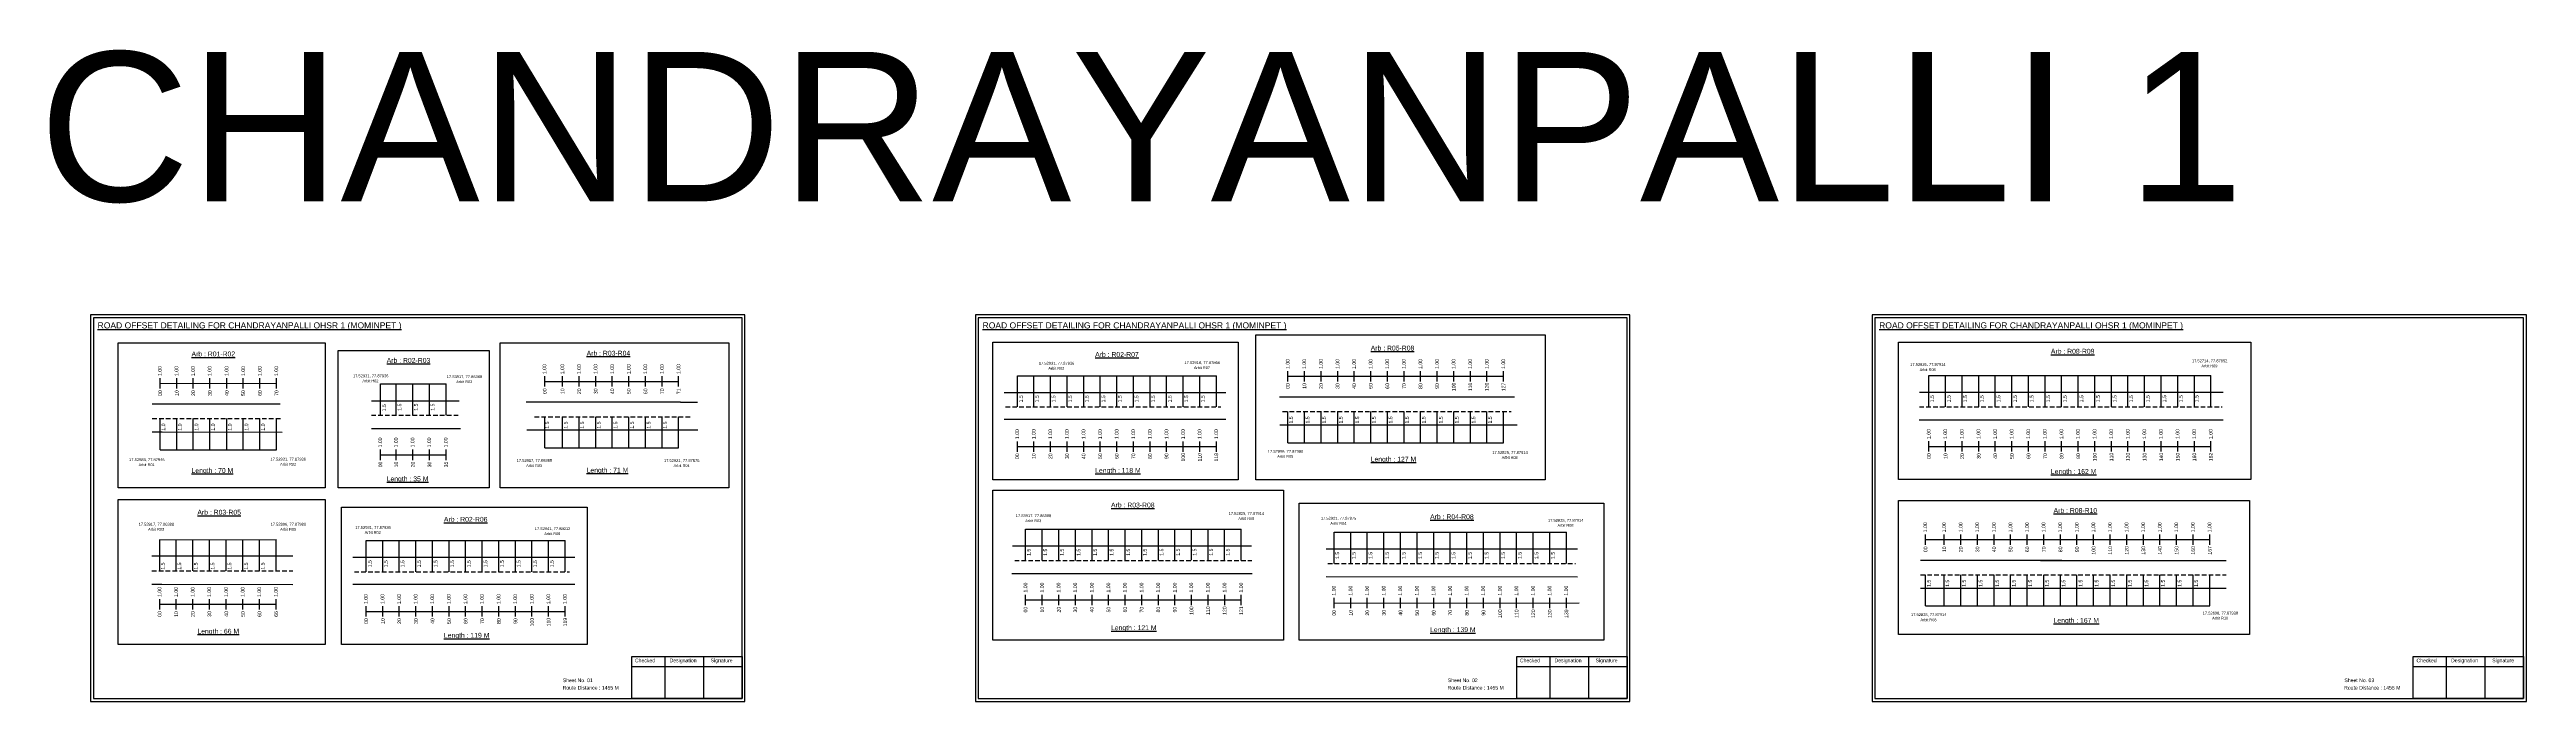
# Model space of a CAD drawing. Header units: inches. Extents: x 396 to 3839, y 6 to 2803.
# Drawn here: x 396 to 2427, y 596 to 1130 of the extents above; entities that cross this region are included whole.
import ezdxf

# ---------------------------------------------------------------- set-up
doc = ezdxf.new("R2010")
doc.units = ezdxf.units.IN
doc.header["$MEASUREMENT"] = 0
doc.linetypes.add('DASHED2', pattern=[0.375, 0.25, -0.125])
for name, color, linetype in [('PDF_Geometry', 7, 'Continuous'), ('PDF_Text', 5, 'Continuous'), ('pipe', 5, 'Continuous')]:
    doc.layers.add(name, color=color, linetype=linetype)
doc.styles.add('PDF Arial', font='arial.ttf')
doc.styles.get("Standard").update_dxf_attribs({"font": 'arial.ttf'})

msp = doc.modelspace()

# ---------------------------------------------------------------- linework, layer by layer
at = {"color": 217, "true_color": 0x93278f}
for p, q in [((486.8, 852.7), (486.8, 861.3)), ((486.8, 857), (582.2, 857.1)), ((500.4, 852.7), (500.4, 861.3)), ((514, 852.7), (514, 861.3)), ((527.6, 852.7), (527.6, 861.3)), ((541.4, 852.7), (541.4, 861.3)), ((555, 852.7), (555, 861.3)), ((568.6, 852.7), (568.6, 861.3)), ((582.2, 852.7), (582.2, 861.3)), ((802.1, 854.3), (802.1, 862.8)), ((802.1, 858.6), (911.9, 858.6)), ((816.7, 854.3), (816.7, 862.8)), ((830.3, 854.3), (830.3, 862.8)), ((843.9, 854.3), (843.9, 862.8)), ((857.5, 854.3), (857.5, 862.8)), ((871.1, 854.3), (871.1, 862.8)), ((884.7, 854.3), (884.7, 862.8)), ((898.3, 854.3), (898.3, 862.8)), ((911.9, 854.3), (911.9, 862.8)), ((1411.4, 858.5), (1411.4, 867.1)), ((1411.4, 862.8), (1588.2, 862.9)), ((1425, 858.5), (1425, 867.1)), ((1438.6, 858.5), (1438.6, 867.1)), ((1452.2, 858.5), (1452.2, 867.1)), ((1465.8, 858.5), (1465.8, 867.1)), ((1479.4, 858.5), (1479.4, 867.1)), ((1493, 858.5), (1493, 867.1)), ((1506.6, 858.5), (1506.6, 867.1)), ((1520.2, 858.5), (1520.2, 867.1)), ((1533.8, 858.5), (1533.8, 867.1)), ((1547.4, 858.5), (1547.4, 867.1)), ((1561, 858.5), (1561, 867.1)), ((1574.6, 858.5), (1574.6, 867.1)), ((1588.2, 858.5), (1588.2, 867.1)), ((667.4, 794.2), (667.4, 802.8)), ((667.4, 798.5), (721.2, 798.5)), ((680.4, 794.2), (680.4, 802.8)), ((694, 794.2), (694, 802.8)), ((707.6, 794.2), (707.6, 802.8)), ((721.2, 794.2), (721.2, 802.8)), ((1189.6, 801), (1189.6, 809.5)), ((1189.6, 805.3), (1352.8, 805.3)), ((1203.2, 801), (1203.2, 809.5)), ((1216.8, 801), (1216.8, 809.5)), ((1230.4, 801), (1230.4, 809.5)), ((1244, 801), (1244, 809.5)), ((1257.6, 801), (1257.6, 809.5)), ((1271.2, 801), (1271.2, 809.5)), ((1284.8, 801), (1284.8, 809.5)), ((1298.4, 801), (1298.4, 809.5)), ((1312, 801), (1312, 809.5)), ((1325.6, 801), (1325.6, 809.5)), ((1339.2, 801), (1339.2, 809.5)), ((1352.8, 801), (1352.8, 809.5)), ((1936.9, 801.1), (1936.9, 809.7)), ((1936.9, 805.4), (2168.1, 805.4)), ((1950.5, 801.1), (1950.5, 809.7)), ((1964.1, 801.1), (1964.1, 809.7)), ((1977.7, 801.1), (1977.7, 809.7)), ((1991.3, 801.1), (1991.3, 809.7)), ((2004.9, 801.1), (2004.9, 809.7)), ((2018.5, 801.1), (2018.5, 809.7)), ((2032.1, 801.1), (2032.1, 809.7)), ((2045.7, 801.1), (2045.7, 809.7)), ((2059.3, 801.1), (2059.3, 809.7)), ((2072.9, 801.1), (2072.9, 809.7)), ((2086.5, 801.1), (2086.5, 809.7)), ((2100.1, 801.1), (2100.1, 809.7)), ((2113.7, 801.1), (2113.7, 809.7)), ((2127.3, 801.1), (2127.3, 809.7)), ((2140.9, 801.1), (2140.9, 809.7)), ((2154.5, 801.1), (2154.5, 809.7)), ((2168.1, 801.1), (2168.1, 809.7)), ((1934.1, 724.7), (1934.1, 733.3)), ((1949.5, 724.7), (1949.5, 733.3)), ((1963.1, 724.7), (1963.1, 733.3)), ((1976.7, 724.7), (1976.7, 733.3)), ((1990.3, 724.7), (1990.3, 733.3)), ((2003.9, 724.7), (2003.9, 733.3)), ((2017.5, 724.7), (2017.5, 733.3)), ((2031.1, 724.7), (2031.1, 733.3)), ((2044.7, 724.7), (2044.7, 733.3)), ((2058.3, 724.7), (2058.3, 733.3)), ((2071.9, 724.7), (2071.9, 733.3)), ((2085.5, 724.7), (2085.5, 733.3)), ((2099.1, 724.7), (2099.1, 733.3)), ((2112.7, 724.7), (2112.7, 733.3)), ((2126.3, 724.7), (2126.3, 733.3)), ((2139.9, 724.7), (2139.9, 733.3)), ((2153.5, 724.7), (2153.5, 733.3)), ((2167.1, 724.7), (2167.1, 733.3)), ((1934.1, 729), (2167.1, 729)), ((486.5, 671.7), (486.5, 680.3)), ((486.5, 676), (581.9, 676.1)), ((500.1, 671.7), (500.1, 680.3)), ((513.7, 671.7), (513.7, 680.3)), ((527.3, 671.7), (527.3, 680.3)), ((541.1, 671.7), (541.1, 680.3)), ((554.7, 671.7), (554.7, 680.3)), ((568.3, 671.7), (568.3, 680.3)), ((581.9, 671.7), (581.9, 680.3)), ((655.7, 665.9), (655.7, 674.5)), ((655.7, 670.2), (818.9, 670.2)), ((669.3, 665.9), (669.3, 674.5)), ((682.9, 665.9), (682.9, 674.5)), ((696.5, 665.9), (696.5, 674.5)), ((710.1, 665.9), (710.1, 674.5)), ((723.7, 665.9), (723.7, 674.5)), ((737.3, 665.9), (737.3, 674.5)), ((750.9, 665.9), (750.9, 674.5)), ((764.5, 665.9), (764.5, 674.5)), ((778.1, 665.9), (778.1, 674.5)), ((791.7, 665.9), (791.7, 674.5)), ((805.3, 665.9), (805.3, 674.5)), ((818.9, 665.9), (818.9, 674.5)), ((1196.4, 675.3), (1196.4, 683.8)), ((1196.4, 679.6), (1373.2, 679.6)), ((1210, 675.3), (1210, 683.8)), ((1223.6, 675.3), (1223.6, 683.8)), ((1237.2, 675.3), (1237.2, 683.8)), ((1250.8, 675.3), (1250.8, 683.8)), ((1264.4, 675.3), (1264.4, 683.8)), ((1278, 675.3), (1278, 683.8)), ((1291.6, 675.3), (1291.6, 683.8)), ((1305.2, 675.3), (1305.2, 683.8)), ((1318.8, 675.3), (1318.8, 683.8)), ((1332.4, 675.3), (1332.4, 683.8)), ((1346, 675.3), (1346, 683.8)), ((1359.6, 675.3), (1359.6, 683.8)), ((1373.2, 675.3), (1373.2, 683.8)), ((1449.2, 672.8), (1449.2, 681.3)), ((1449.2, 677), (1650.3, 677.1)), ((1462.9, 672.8), (1462.9, 681.3)), ((1476.5, 672.8), (1476.5, 681.3)), ((1490.1, 672.8), (1490.1, 681.3)), ((1503.7, 672.8), (1503.7, 681.3)), ((1517.3, 672.8), (1517.3, 681.3)), ((1530.9, 672.8), (1530.9, 681.3)), ((1544.5, 672.8), (1544.5, 681.3)), ((1558.1, 672.8), (1558.1, 681.3)), ((1571.7, 672.8), (1571.7, 681.3)), ((1585.3, 672.8), (1585.3, 681.3)), ((1598.9, 672.8), (1598.9, 681.3)), ((1612.5, 672.8), (1612.5, 681.3)), ((1626.1, 672.8), (1626.1, 681.3)), ((1639.7, 672.8), (1639.7, 681.3))]:
    msp.add_line(p, q, dxfattribs=at)
at = {"color": 5}
for p, q in [((667.4, 856.5), (721.2, 856.5)), ((1189.6, 863.2), (1352.8, 863.2)), ((1936.9, 863.4), (2168.1, 863.4)), ((486.8, 802.6), (582.2, 802.6)), ((802.1, 804.1), (911.9, 804.1)), ((1411.4, 808.4), (1588.2, 808.4)), ((1196.4, 737.5), (1373.2, 737.5)), ((1449.3, 735), (1639.7, 735)), ((486.5, 728.9), (581.9, 729)), ((655.7, 728.2), (818.9, 728.2)), ((1934.1, 674.6), (2167.1, 674.6))]:
    msp.add_line(p, q, dxfattribs=at)
for p, q in [((667.4, 830.9), (667.4, 856.5)), ((680.4, 830.9), (680.4, 856.5)), ((694, 830.9), (694, 856.5)), ((707.6, 830.9), (707.6, 856.5)), ((721.2, 830.9), (721.2, 856.5)), ((1189.6, 837.7), (1189.6, 863.2)), ((1203.2, 837.7), (1203.2, 863.2)), ((1216.8, 837.7), (1216.8, 863.2)), ((1230.4, 837.7), (1230.4, 863.2)), ((1244, 837.7), (1244, 863.2)), ((1257.6, 837.7), (1257.6, 863.2)), ((1271.2, 837.7), (1271.2, 863.2)), ((1284.8, 837.7), (1284.8, 863.2)), ((1298.4, 837.7), (1298.4, 863.2)), ((1312, 837.7), (1312, 863.2)), ((1325.6, 837.7), (1325.6, 863.2)), ((1339.2, 837.7), (1339.2, 863.2)), ((1352.8, 837.7), (1352.8, 863.2)), ((1936.9, 837.8), (1936.9, 863.4)), ((1950.5, 837.8), (1950.5, 863.4)), ((1964.1, 837.8), (1964.1, 863.4)), ((1977.7, 837.8), (1977.7, 863.4)), ((1991.3, 837.8), (1991.3, 863.4)), ((2004.9, 837.8), (2004.9, 863.4)), ((2018.5, 837.8), (2018.5, 863.4)), ((2032.1, 837.8), (2032.1, 863.4)), ((2045.7, 837.8), (2045.7, 863.4)), ((2059.3, 837.8), (2059.3, 863.4)), ((2072.9, 837.8), (2072.9, 863.4)), ((2086.5, 837.8), (2086.5, 863.4)), ((2100.1, 837.8), (2100.1, 863.4)), ((2113.7, 837.8), (2113.7, 863.4)), ((2127.3, 837.8), (2127.3, 863.4)), ((2140.9, 837.8), (2140.9, 863.4)), ((2154.5, 837.8), (2154.5, 863.4)), ((2168.1, 837.8), (2168.1, 863.4)), ((585.2, 840), (480.4, 840)), ((660, 842.8), (732.1, 842.8)), ((913.5, 841.6), (786.9, 841.7)), ((913.5, 841.6), (927.5, 841.6)), ((1178.7, 849.6), (1360.6, 849.6)), ((1597.2, 845.8), (1404.5, 845.8)), ((1411.4, 808.4), (1411.4, 833.9)), ((1425, 808.4), (1425, 833.9)), ((1438.6, 808.4), (1438.6, 833.9)), ((1452.2, 808.4), (1452.2, 833.9)), ((1465.8, 808.4), (1465.8, 833.9)), ((1479.4, 808.4), (1479.4, 833.9)), ((1493, 808.4), (1493, 833.9)), ((1506.6, 808.4), (1506.6, 833.9)), ((1520.2, 808.4), (1520.2, 833.9)), ((1533.8, 808.4), (1533.8, 833.9)), ((1547.4, 808.4), (1547.4, 833.9)), ((1561, 808.4), (1561, 833.9)), ((1574.6, 808.4), (1574.6, 833.9)), ((1588.2, 808.4), (1588.2, 833.9)), ((1929.1, 849.7), (2018.5, 849.7)), ((2018.5, 849.7), (2168.1, 849.7)), ((2168.1, 849.7), (2178, 849.7)), ((480.4, 817.3), (488.5, 817.3)), ((486.8, 802.6), (486.8, 828.1)), ((488.5, 817.3), (586.8, 817.1)), ((500.4, 802.6), (500.4, 828.1)), ((514, 802.6), (514, 828.1)), ((527.6, 802.6), (527.6, 828.1)), ((541.4, 802.6), (541.4, 828.1)), ((555, 802.6), (555, 828.1)), ((568.6, 802.6), (568.6, 828.1)), ((582.2, 802.6), (582.2, 828.1)), ((660, 820.1), (733.1, 820.1)), ((787.6, 818.9), (913.5, 818.9)), ((802.1, 804.1), (802.1, 829.7)), ((816.7, 804.1), (816.7, 829.7)), ((830.3, 804.1), (830.3, 829.7)), ((843.9, 804.1), (843.9, 829.7)), ((857.5, 804.1), (857.5, 829.7)), ((871.1, 804.1), (871.1, 829.7)), ((884.7, 804.1), (884.7, 829.7)), ((898.3, 804.1), (898.3, 829.7)), ((911.9, 804.1), (911.9, 829.7)), ((913.5, 818.9), (927.7, 818.9)), ((1360.6, 827.4), (1178.7, 827.4)), ((1404.9, 823.1), (1413, 823.1)), ((1413, 823.1), (1599.3, 823.1)), ((1928.9, 827), (2178, 827)), ((1196.4, 712), (1196.4, 737.5)), ((1210, 712), (1210, 737.5)), ((1223.6, 712), (1223.6, 737.5)), ((1237.2, 712), (1237.2, 737.5)), ((1250.8, 712), (1250.8, 737.5)), ((1264.4, 712), (1264.4, 737.5)), ((1278, 712), (1278, 737.5)), ((1291.6, 712), (1291.6, 737.5)), ((1305.2, 712), (1305.2, 737.5)), ((1318.7, 712.2), (1318.7, 737.7)), ((1332.3, 712.2), (1332.3, 737.7)), ((1345.9, 712.2), (1345.9, 737.7)), ((1359.5, 712.2), (1359.5, 737.7)), ((1373.2, 712), (1373.2, 737.5)), ((1449.3, 709.4), (1449.3, 735)), ((1462.9, 709.5), (1462.9, 735)), ((1476.5, 709.5), (1476.5, 735)), ((1490.1, 709.5), (1490.1, 735)), ((1503.7, 709.5), (1503.7, 735)), ((1517.3, 709.5), (1517.3, 735)), ((1530.9, 709.5), (1530.9, 735)), ((1544.5, 709.5), (1544.5, 735)), ((1558.1, 709.5), (1558.1, 735)), ((1571.7, 709.5), (1571.7, 735)), ((1585.3, 709.5), (1585.3, 735)), ((1598.9, 709.5), (1598.9, 735)), ((1612.5, 709.5), (1612.5, 735)), ((1626.1, 709.5), (1626.1, 735)), ((1639.7, 709.5), (1639.7, 735)), ((595.5, 715.3), (480.1, 715.3)), ((486.5, 703.4), (486.5, 729)), ((500.1, 703.4), (500.1, 729)), ((513.7, 703.4), (513.7, 729)), ((527.3, 703.4), (527.3, 729)), ((541.1, 703.4), (541.1, 729)), ((554.7, 703.4), (554.7, 729)), ((568.3, 703.4), (568.3, 729)), ((581.9, 703.4), (581.9, 729)), ((644.8, 714.5), (826.7, 714.5)), ((655.7, 702.6), (655.7, 728.2)), ((669.3, 702.6), (669.3, 728.2)), ((682.9, 702.6), (682.9, 728.2)), ((696.5, 702.6), (696.5, 728.2)), ((710.1, 702.6), (710.1, 728.2)), ((723.7, 702.6), (723.7, 728.2)), ((737.3, 702.6), (737.3, 728.2)), ((750.9, 702.6), (750.9, 728.2)), ((764.5, 702.6), (764.5, 728.2)), ((778.1, 702.6), (778.1, 728.2)), ((791.7, 702.6), (791.7, 728.2)), ((805.3, 702.6), (805.3, 728.2)), ((818.9, 702.6), (818.9, 728.2)), ((1185.7, 723.9), (1381.5, 723.9)), ((1442.8, 721.3), (1648.9, 721.3)), ((2045.9, 712), (1930, 712)), ((2028.4, 712), (2180.7, 712)), ((480.1, 692.6), (488.1, 692.6)), ((488.1, 692.6), (595.5, 692.3)), ((826.7, 692.3), (644.8, 692.3)), ((1185.1, 701.2), (1382, 701.2)), ((1442.7, 698.7), (1648.8, 698.6)), ((1934.1, 674.6), (1934.1, 700.1)), ((1949.5, 674.6), (1949.5, 700.1)), ((1963.1, 674.6), (1963.1, 700.1)), ((1976.7, 674.6), (1976.7, 700.1)), ((1990.3, 674.6), (1990.3, 700.1)), ((2003.9, 674.6), (2003.9, 700.1)), ((2017.5, 674.6), (2017.5, 700.1)), ((2031.1, 674.6), (2031.1, 700.1)), ((2044.7, 674.6), (2044.7, 700.1)), ((2058.3, 674.6), (2058.3, 700.1)), ((2071.9, 674.6), (2071.9, 700.1)), ((2085.5, 674.6), (2085.5, 700.1)), ((2099.1, 674.6), (2099.1, 700.1)), ((2112.7, 674.6), (2112.7, 700.1)), ((2126.3, 674.6), (2126.3, 700.1)), ((2139.9, 674.6), (2139.9, 700.1)), ((2153.5, 674.6), (2153.5, 700.1)), ((2167.1, 674.6), (2167.1, 700.1)), ((1930, 689.3), (2180.7, 689.3))]:
    msp.add_line(p, q)
at = {"linetype": 'DASHED2', "ltscale": 15}
for p, q in [((1179.9, 837.7), (1356.4, 837.7)), ((1407.1, 833.9), (1594.4, 833.9)), ((1929.1, 837.8), (2177.4, 837.7)), ((480.4, 828.1), (585.8, 828.1)), ((660, 830.9), (732.6, 830.9)), ((793.8, 829.7), (922.5, 829.7)), ((1187.4, 712), (1381.7, 712)), ((480.1, 703.4), (595.5, 703.4)), ((646.1, 702.6), (822.5, 702.6)), ((1444.1, 709.4), (1647.3, 709.5)), ((1930, 700.1), (2180.7, 700.1))]:
    msp.add_line(p, q, dxfattribs=at)
for points in [[(1385.2, 896.8), (1622.2, 896.8), (1622.2, 778), (1385.2, 778)], [(452.5, 890.1), (622.2, 890.1), (622.2, 771.3), (452.5, 771.3)], [(632.9, 883.9), (756.7, 883.9), (756.7, 771.3), (632.9, 771.3)], [(765.5, 890.1), (953.1, 890.1), (953.1, 771.3), (765.5, 771.3)], [(1169.5, 890.7), (1370.7, 890.7), (1370.7, 778), (1169.5, 778)], [(1911.9, 890.8), (2200.8, 890.8), (2200.8, 778.2), (1911.9, 778.2)], [(452.5, 761.8), (622.2, 761.8), (622.2, 643), (452.5, 643)], [(635.6, 755.6), (836.9, 755.6), (836.9, 643), (635.6, 643)], [(1420.6, 758.9), (1670.4, 758.9), (1670.4, 646.5), (1420.6, 646.5)], [(1911.9, 760.9), (2199.8, 760.9), (2199.8, 651.3), (1911.9, 651.3)]]:
    msp.add_lwpolyline(points, close=True)
at = {"layer": 'PDF_Geometry'}
for points in [[(429.8, 913.1), (429.8, 596.4), (966.3, 596.4), (966.3, 913.1)], [(432.2, 910.8), (432.2, 598.8), (963.9, 598.8), (963.9, 910.8)], [(1155.3, 913.1), (1155.3, 596.4), (1691.8, 596.4), (1691.8, 913.1)], [(1157.6, 910.8), (1157.6, 598.8), (1689.4, 598.8), (1689.4, 910.8)], [(1890.3, 913.1), (1890.3, 596.4), (2426.8, 596.4), (2426.8, 913.1)], [(1892.6, 910.8), (1892.6, 598.8), (2424.4, 598.8), (2424.4, 910.8)]]:
    msp.add_lwpolyline(points, close=True, dxfattribs=at)
at = {"layer": 'PDF_Geometry', "color": 242, "true_color": 0xcc1f26}
for points in [[(963.9, 598.7), (873.5, 598.7), (873.5, 633.3), (963.9, 633.3)], [(1689.4, 598.7), (1599, 598.7), (1599, 633.3), (1689.4, 633.3)], [(2424.4, 598.7), (2334, 598.7), (2334, 633.3), (2424.4, 633.3)]]:
    msp.add_lwpolyline(points, close=True, dxfattribs=at)
for points in [[(900.5, 633.3), (900.5, 598.7)], [(932.2, 633.3), (932.2, 598.7)], [(1626, 633.3), (1626, 598.7)], [(1657.7, 633.3), (1657.7, 598.7)], [(2361, 633.3), (2361, 598.7)], [(2392.7, 633.3), (2392.7, 598.7)], [(873.5, 625), (963.9, 625)], [(1599, 625), (1689.4, 625)], [(2334, 625), (2424.4, 625)]]:
    msp.add_lwpolyline(points, dxfattribs=at)
at = {"layer": 'pipe', "color": 0}
msp.add_lwpolyline([(1169.5, 769.4), (1407.8, 769.4), (1407.8, 646.5), (1169.5, 646.5)], close=True, dxfattribs=at)

# ---------------------------------------------------------------- texts
for s, height, p in [('CHANDRAYANPALLI 1', 122.535, (387.5, 1006.1)), ('Sheet No. 01', 3, (817, 612.2)), ('Route Distance : 1455 M', 3, (816.8, 606.1)), ('Sheet No. 02', 3, (1542.5, 612.2)), ('Route Distance : 1455 M', 3, (1542.3, 606.1)), ('Sheet No. 03', 3, (2277.5, 612.2)), ('Route Distance : 1455 M', 3, (2277.3, 606.1))]:
    msp.add_text(s, height=height).set_placement(p)
at = {"color": 242, "true_color": 0xcd2027}
for s, height, p in [('%%UROAD OFFSET DETAILING FOR CHANDRAYANPALLI OHSR 1 (MOMINPET )', 5, (435.6, 902)), ('%%UROAD OFFSET DETAILING FOR CHANDRAYANPALLI OHSR 1 (MOMINPET )', 5, (1161.1, 902)), ('%%UROAD OFFSET DETAILING FOR CHANDRAYANPALLI OHSR 1 (MOMINPET )', 5, (1896.1, 902)), ('%%UArb : R01-R02', 4, (512.6, 879.1)), ('%%UArb : R02-R03', 4, (672.6, 873.8)), ('%%UArb : R03-R04', 4, (836.5, 879.7)), ('%%UArb : R02-R07', 4, (1253.4, 878.7)), ('%%UArb : R05-R08', 4, (1479.3, 883.9)), ('%%UArb : R08-R09', 4, (2036.9, 881.3)), ('%%ULength : 127 M', 4, (1479.3, 792.9)), ('%%ULength : 70 M', 4, (512.6, 783.6)), ('%%ULength : 35 M', 4, (672.6, 776.8)), ('%%ULength : 71 M', 4, (836.5, 783.9)), ('%%ULength : 118 M', 4, (1253.4, 783.7)), ('%%ULength : 162 M', 4, (2036.9, 782.8)), ('%%UArb : R03-R05', 4, (517.4, 749.4)), ('%%UArb : R03-R08', 4, (1266.4, 755.3)), ('%%UArb : R08-R10', 4, (2039.1, 750.8)), ('%%UArb : R02-R06', 4, (719.5, 743.6)), ('%%UArb : R04-R08', 4, (1528, 745.7)), ('%%ULength : 66 M', 4, (517.4, 651.9)), ('%%ULength : 119 M', 4, (719.5, 648.6)), ('%%ULength : 121 M', 4, (1266.4, 654.8)), ('%%ULength : 139 M', 4, (1528, 653.2)), ('%%ULength : 167 M', 4, (2039.1, 660.8))]:
    msp.add_text(s, height=height, dxfattribs=at).set_placement(p)
at = {"color": 5}
for s, height, p in [('17.52931, 77.87936', 2.34, (1207.2, 872.3)), ('17.52918, 77.87866', 2.34, (1326.6, 872.8)), ('17.52825, 77.87914', 2.34, (1921.5, 871.3)), ('17.52714, 77.87852', 2.34, (2152.5, 874.3)), ('17.52931, 77.87936', 2.34, (644.9, 862)), ('Arbit R02', 2.25, (652.7, 857.9)), ('17.53917, 77.86388', 2.34, (721.8, 861.3)), ('Arbit R03', 2.25, (729.6, 857.2)), ('Arbit R02', 2.25, (1215, 868.2)), ('Arbit R07', 2.25, (1334.4, 868.7)), ('Arbit R08', 2.25, (1929.3, 867.1)), ('Arbit R09', 2.25, (2160.3, 870.2)), ('17.52983, 77.87946', 2.34, (461.4, 793.3)), ('17.52931, 77.87936', 2.34, (577.3, 793.7)), ('Arbit R02', 2.25, (585.2, 789.6)), ('17.53917, 77.86388', 2.34, (779.1, 792.7)), ('17.52921, 77.87875', 2.34, (899.9, 792.6)), ('17.52896, 77.87980', 2.34, (1394.9, 800.1)), ('Arbit R05', 2.25, (1402.7, 796)), ('17.52825, 77.87914', 2.34, (1578.9, 799.2)), ('Arbit R08', 2.25, (1586.7, 795.1)), ('Arbit R01', 2.25, (469.2, 789.2)), ('Arbit R03', 2.25, (786.9, 788.5)), ('Arbit R04', 2.25, (907.8, 788.5)), ('17.52825, 77.87914', 2.34, (1362.8, 749.2)), ('17.53917, 77.86388', 2.34, (469.2, 740.4)), ('Arbit R03', 2.25, (477, 736.3)), ('17.52896, 77.87980', 2.34, (577.4, 740.4)), ('Arbit R05', 2.25, (585.3, 736.3)), ('17.52931, 77.87936', 2.34, (646.8, 737.8)), ('Arbit R02', 2.25, (654.6, 733.7)), ('17.52941, 77.88012', 2.34, (794, 736.8)), ('Arbit R06', 2.25, (801.8, 732.7)), ('17.53917, 77.86388', 2.34, (1188.3, 747.4)), ('Arbit R03', 2.25, (1196.1, 743.3)), ('Arbit R08', 2.25, (1370.7, 745.1)), ('17.52921, 77.87875', 2.34, (1438.4, 745.3)), ('Arbit R04', 2.25, (1446.2, 741.1)), ('17.52825, 77.87914', 2.34, (1624.6, 743.6)), ('Arbit R08', 2.25, (1632.4, 739.5)), ('17.52825, 77.87914', 2.34, (1922.2, 666.3)), ('Arbit R08', 2.25, (1930, 662.1)), ('17.52698, 77.87938', 2.34, (2161.3, 667.6)), ('Arbit R10', 2.25, (2169.1, 663.5))]:
    msp.add_text(s, height=height, dxfattribs=at).set_placement(p)
at = {"color": 217, "true_color": 0x93278f}
for s, p in [('1.00', (1412.7, 868.8)), ('1.00', (1426.3, 868.8)), ('1.00', (1439.9, 868.8)), ('1.00', (1453.5, 868.8)), ('1.00', (1467.1, 868.8)), ('1.00', (1480.7, 868.8)), ('1.00', (1494.3, 868.8)), ('1.00', (1507.9, 868.8)), ('1.00', (1521.5, 868.8)), ('1.00', (1535.1, 868.8)), ('1.00', (1548.7, 868.8)), ('1.00', (1562.3, 868.8)), ('1.00', (1575.9, 868.8)), ('1.00', (1589.5, 868.8)), ('1.00', (488.1, 863)), ('1.00', (501.7, 863)), ('1.00', (515.3, 863)), ('1.00', (528.9, 863)), ('1.00', (542.8, 863)), ('1.00', (556.4, 863)), ('1.00', (570, 863)), ('1.00', (583.6, 863)), ('1.00', (803.4, 864.6)), ('1.00', (818.1, 864.6)), ('1.00', (831.7, 864.6)), ('1.00', (845.3, 864.6)), ('1.00', (858.9, 864.6)), ('1.00', (872.5, 864.6)), ('1.00', (886.1, 864.6)), ('1.00', (899.7, 864.6)), ('1.00', (913.3, 864.6)), ('00', (1412.8, 852.5)), ('10', (1426.4, 852.5)), ('20', (1440, 852.5)), ('30', (1453.6, 852.5)), ('40', (1467.2, 852.5)), ('50', (1480.8, 852.5)), ('60', (1494.4, 852.5)), ('70', (1508, 852.5)), ('80', (1521.6, 852.5)), ('90', (1535.2, 852.5)), ('100', (1548.8, 850.6)), ('110', (1562.4, 850.6)), ('120', (1576, 850.6)), ('127', (1589.6, 850.6)), ('00', (488.3, 846.7)), ('10', (501.9, 846.7)), ('20', (515.5, 846.7)), ('30', (529.1, 846.7)), ('40', (542.9, 846.7)), ('50', (556.5, 846.7)), ('60', (570.1, 846.7)), ('70', (583.7, 846.7)), ('00', (803.6, 848.2)), ('10', (818.2, 848.2)), ('20', (831.8, 848.2)), ('30', (845.4, 848.2)), ('40', (859, 848.2)), ('50', (872.6, 848.2)), ('60', (886.2, 848.2)), ('70', (899.8, 848.2)), ('71', (913.4, 848.2)), ('1.00', (668.7, 804.5)), ('1.00', (681.7, 804.5)), ('1.00', (695.3, 804.5)), ('1.00', (708.9, 804.5)), ('1.00', (722.5, 804.5)), ('1.00', (1190.9, 811.3)), ('1.00', (1204.5, 811.3)), ('1.00', (1218.1, 811.3)), ('1.00', (1231.7, 811.3)), ('1.00', (1245.3, 811.3)), ('1.00', (1258.9, 811.3)), ('1.00', (1272.5, 811.3)), ('1.00', (1286.1, 811.3)), ('1.00', (1299.7, 811.3)), ('1.00', (1313.3, 811.3)), ('1.00', (1326.9, 811.3)), ('1.00', (1340.5, 811.3)), ('1.00', (1354.1, 811.3)), ('1.00', (1938.2, 811.4)), ('1.00', (1951.8, 811.4)), ('1.00', (1965.4, 811.4)), ('1.00', (1979, 811.4)), ('1.00', (1992.6, 811.4)), ('1.00', (2006.2, 811.4)), ('1.00', (2019.8, 811.4)), ('1.00', (2033.4, 811.4)), ('1.00', (2047, 811.4)), ('1.00', (2060.6, 811.4)), ('1.00', (2074.2, 811.4)), ('1.00', (2087.8, 811.4)), ('1.00', (2101.4, 811.4)), ('1.00', (2115, 811.4)), ('1.00', (2128.6, 811.4)), ('1.00', (2142.2, 811.4)), ('1.00', (2155.8, 811.4)), ('1.00', (2169.4, 811.4)), ('00', (668.9, 788.2)), ('10', (681.9, 788.2)), ('20', (695.5, 788.2)), ('30', (709.1, 788.2)), ('35', (722.7, 788.2)), ('00', (1191, 795)), ('10', (1204.6, 795)), ('20', (1218.2, 795)), ('30', (1231.8, 795)), ('40', (1245.4, 795)), ('50', (1259, 795)), ('60', (1272.6, 795)), ('70', (1286.2, 795)), ('80', (1299.8, 795)), ('90', (1313.4, 795)), ('100', (1327, 793)), ('110', (1340.6, 793)), ('118', (1354.2, 793)), ('00', (1938.4, 795.1)), ('10', (1952, 795.1)), ('20', (1965.6, 795.1)), ('30', (1979.2, 795.1)), ('40', (1992.8, 795.1)), ('50', (2006.4, 795.1)), ('60', (2020, 795.1)), ('70', (2033.6, 795.1)), ('80', (2047.2, 795.1)), ('90', (2060.8, 795.1)), ('100', (2074.4, 793.2)), ('110', (2088, 793.2)), ('120', (2101.6, 793.2)), ('130', (2115.2, 793.2)), ('140', (2128.8, 793.2)), ('150', (2142.4, 793.2)), ('160', (2156, 793.2)), ('162', (2169.6, 793.2)), ('1.00', (1935.4, 735)), ('1.00', (1950.8, 735)), ('1.00', (1964.4, 735)), ('1.00', (1978, 735)), ('1.00', (1991.6, 735)), ('1.00', (2005.2, 735)), ('1.00', (2018.8, 735)), ('1.00', (2032.4, 735)), ('1.00', (2046, 735)), ('1.00', (2059.6, 735)), ('1.00', (2073.2, 735)), ('1.00', (2086.8, 735)), ('1.00', (2100.4, 735)), ('1.00', (2114, 735)), ('1.00', (2127.6, 735)), ('1.00', (2141.2, 735)), ('1.00', (2154.8, 735)), ('1.00', (2168.4, 735)), ('00', (1935.6, 718.7)), ('10', (1951, 718.7)), ('20', (1964.6, 718.7)), ('30', (1978.2, 718.7)), ('40', (1991.8, 718.7)), ('50', (2005.4, 718.7)), ('60', (2019, 718.7)), ('70', (2032.6, 718.7)), ('80', (2046.2, 718.7)), ('90', (2059.8, 718.7)), ('100', (2073.4, 716.7)), ('110', (2087, 716.7)), ('120', (2100.6, 716.7)), ('130', (2114.2, 716.7)), ('140', (2127.8, 716.7)), ('150', (2141.4, 716.7)), ('160', (2155, 716.7)), ('167', (2168.6, 716.7)), ('1.00', (1197.7, 685.6)), ('1.00', (1211.3, 685.6)), ('1.00', (1224.9, 685.6)), ('1.00', (1238.5, 685.6)), ('1.00', (1252.1, 685.6)), ('1.00', (1265.7, 685.6)), ('1.00', (1279.3, 685.6)), ('1.00', (1292.9, 685.6)), ('1.00', (1306.5, 685.6)), ('1.00', (1320.1, 685.6)), ('1.00', (1333.7, 685.6)), ('1.00', (1347.3, 685.6)), ('1.00', (1360.9, 685.6)), ('1.00', (1374.5, 685.6)), ('1.00', (1450.5, 683.1)), ('1.00', (1464.2, 683.1)), ('1.00', (1477.8, 683.1)), ('1.00', (1491.4, 683.1)), ('1.00', (1505, 683.1)), ('1.00', (1518.6, 683.1)), ('1.00', (1532.2, 683.1)), ('1.00', (1545.8, 683.1)), ('1.00', (1559.4, 683.1)), ('1.00', (1573, 683.1)), ('1.00', (1586.6, 683.1)), ('1.00', (1600.2, 683.1)), ('1.00', (1613.8, 683.1)), ('1.00', (1627.4, 683.1)), ('1.00', (1641, 683.1)), ('1.00', (487.8, 682)), ('00', (487.9, 665.7)), ('1.00', (501.4, 682)), ('10', (501.5, 665.7)), ('1.00', (515, 682)), ('20', (515.1, 665.7)), ('1.00', (528.6, 682)), ('30', (528.7, 665.7)), ('1.00', (542.4, 682)), ('40', (542.6, 665.7)), ('1.00', (556, 682)), ('50', (556.2, 665.7)), ('1.00', (569.6, 682)), ('60', (569.8, 665.7)), ('1.00', (583.2, 682)), ('66', (583.4, 665.7)), ('1.00', (657, 676.2)), ('1.00', (670.6, 676.2)), ('1.00', (684.2, 676.2)), ('1.00', (697.8, 676.2)), ('1.00', (711.4, 676.2)), ('1.00', (725, 676.2)), ('1.00', (738.6, 676.2)), ('1.00', (752.2, 676.2)), ('1.00', (765.8, 676.2)), ('1.00', (779.4, 676.2)), ('1.00', (793, 676.2)), ('1.00', (806.6, 676.2)), ('1.00', (820.2, 676.2)), ('00', (1197.8, 669.3)), ('10', (1211.4, 669.3)), ('20', (1225, 669.3)), ('30', (1238.6, 669.3)), ('40', (1252.2, 669.3)), ('50', (1265.8, 669.3)), ('60', (1279.4, 669.3)), ('70', (1293, 669.3)), ('80', (1306.6, 669.3)), ('90', (1320.2, 669.3)), ('100', (1333.8, 667.3)), ('110', (1347.4, 667.3)), ('120', (1361, 667.3)), ('121', (1374.6, 667.3)), ('00', (1450.7, 666.7)), ('10', (1464.4, 666.7)), ('20', (1478, 666.7)), ('30', (1491.6, 666.7)), ('40', (1505.2, 666.7)), ('50', (1518.8, 666.7)), ('60', (1532.4, 666.7)), ('70', (1546, 666.7)), ('80', (1559.6, 666.7)), ('90', (1573.2, 666.7)), ('100', (1586.8, 664.8)), ('110', (1600.4, 664.8)), ('120', (1614, 664.8)), ('130', (1627.6, 664.8)), ('139', (1641.2, 664.8)), ('00', (657.2, 659.9)), ('10', (670.8, 659.9)), ('20', (684.4, 659.9)), ('30', (698, 659.9)), ('40', (711.6, 659.9)), ('50', (725.2, 659.9)), ('60', (738.8, 659.9)), ('70', (752.4, 659.9)), ('80', (766, 659.9)), ('90', (779.6, 659.9)), ('100', (793.2, 657.9)), ('110', (806.8, 657.9)), ('119', (820.4, 657.9))]:
    msp.add_text(s, height=3, rotation=90, dxfattribs=at).set_placement(p)
for s, p in [('1.5', (672, 834.1)), ('1.5', (684.5, 834.6)), ('1.5', (698.1, 834.6)), ('1.5', (711.7, 834.6)), ('1.5', (1194.1, 841.4)), ('1.5', (1207.2, 841.4)), ('1.5', (1220.8, 841.4)), ('1.5', (1234.4, 841.4)), ('1.5', (1248, 841.4)), ('1.5', (1261.6, 841.4)), ('1.5', (1275.2, 841.4)), ('1.5', (1288.8, 841.4)), ('1.5', (1302.4, 841.4)), ('1.5', (1316, 841.4)), ('1.5', (1329.6, 841.4)), ('1.5', (1343.2, 841.4)), ('1.5', (1941, 841.5)), ('1.5', (1954.6, 841.5)), ('1.5', (1968.2, 841.5)), ('1.5', (1981.8, 841.5)), ('1.5', (1995.4, 841.5)), ('1.5', (2009, 841.5)), ('1.5', (2022.6, 841.5)), ('1.5', (2036.2, 841.5)), ('1.5', (2049.8, 841.5)), ('1.5', (2063.4, 841.5)), ('1.5', (2077, 841.5)), ('1.5', (2090.6, 841.5)), ('1.5', (2104.2, 841.5)), ('1.5', (2117.8, 841.5)), ('1.5', (2131.4, 841.5)), ('1.5', (2145, 841.5)), ('1.5', (2157.9, 841.5)), ('1.0', (491, 818.3)), ('1.0', (504.5, 818.3)), ('1.0', (518.1, 818.3)), ('1.0', (531.7, 818.3)), ('1.0', (545.5, 818.3)), ('1.0', (559.1, 818.3)), ('1.0', (572.7, 818.3)), ('1.5', (805.7, 819.9)), ('1.5', (820.8, 819.9)), ('1.5', (834.4, 819.9)), ('1.5', (848, 819.9)), ('1.5', (861.6, 819.9)), ('1.5', (875.2, 819.9)), ('1.5', (888.8, 819.9)), ('1.5', (902.4, 819.9)), ('1.5', (1415.5, 824.1)), ('1.5', (1429, 824.1)), ('1.5', (1442.6, 824.1)), ('1.5', (1456.2, 824.1)), ('1.5', (1469.8, 824.1)), ('1.5', (1483.4, 824.1)), ('1.5', (1497, 824.1)), ('1.5', (1510.6, 824.1)), ('1.5', (1524.2, 824.1)), ('1.5', (1538.3, 824.1)), ('1.5', (1551.4, 824.1)), ('1.5', (1565, 824.1)), ('1.5', (1578.6, 824.1)), ('1.5', (660.2, 706.3)), ('1.5', (673.4, 706.3)), ('1.5', (687, 706.3)), ('1.5', (700.6, 706.3)), ('1.5', (714.2, 706.3)), ('1.5', (727.8, 706.3)), ('1.5', (741.4, 706.3)), ('1.5', (755, 706.3)), ('1.5', (768.6, 706.3)), ('1.5', (782.2, 706.3)), ('1.5', (795.8, 706.3)), ('1.5', (809.4, 706.3)), ('1.5', (1200.4, 715.7)), ('1.5', (1214, 715.7)), ('1.5', (1227.6, 715.7)), ('1.5', (1241.2, 715.7)), ('1.5', (1254.8, 715.7)), ('1.5', (1268.4, 715.7)), ('1.5', (1282, 715.7)), ('1.5', (1295.6, 715.7)), ('1.5', (1309.2, 715.8)), ('1.5', (1322.8, 715.8)), ('1.5', (1336.4, 715.8)), ('1.5', (1350, 715.8)), ('1.5', (1363.6, 715.8)), ('1.5', (1453.4, 713.1)), ('1.5', (1467, 713.1)), ('1.5', (1480.6, 713.1)), ('1.5', (1494.2, 713.1)), ('1.5', (1507.8, 713.1)), ('1.5', (1521.4, 713.1)), ('1.5', (1535, 713.1)), ('1.5', (1548.6, 713.1)), ('1.5', (1562.2, 713.1)), ('1.5', (1575.8, 713.1)), ('1.5', (1589.4, 713.1)), ('1.5', (1603, 713.1)), ('1.5', (1616.6, 713.1)), ('1.5', (1630.2, 713.1)), ('1.5', (490.6, 704.4)), ('1.5', (504.1, 704.4)), ('1.5', (517.7, 704.4)), ('1.5', (531.3, 704.4)), ('1.5', (545.2, 704.4)), ('1.5', (558.8, 704.4)), ('1.5', (572.4, 704.4)), ('1.5', (1938.3, 690.3)), ('1.5', (1953.5, 690.3)), ('1.5', (1967.1, 690.3)), ('1.5', (1980.7, 690.3)), ('1.5', (1994.3, 690.3)), ('1.5', (2007.9, 690.3)), ('1.5', (2021.5, 690.3)), ('1.5', (2035.1, 690.3)), ('1.5', (2048.7, 690.3)), ('1.5', (2062.8, 690.3)), ('1.5', (2075.9, 690.3)), ('1.5', (2089.5, 690.3)), ('1.5', (2103.1, 690.3)), ('1.5', (2116.7, 690.3)), ('1.5', (2130.3, 690.3)), ('1.5', (2143.9, 690.3)), ('1.5', (2157.4, 690.3))]:
    msp.add_text(s, height=3, rotation=90).set_placement(p)
at = {"layer": 'PDF_Text', "color": 7, "attachment_point": 7, "style": 'PDF Arial'}
for s, insert, char_height in [('Checked', (876.1, 628.4), 3), ('Designation', (904.5, 627.6), 3.001), ('Signature', (938.2, 627.6), 3), ('Checked', (1601.6, 628.4), 3), ('Designation', (1630, 627.6), 3.001), ('Signature', (1663.7, 627.6), 3), ('Checked', (2336.6, 628.4), 3), ('Designation', (2365, 627.6), 3.001), ('Signature', (2398.7, 627.6), 3)]:
    msp.add_mtext(s, dxfattribs=dict(at, insert=insert, char_height=char_height))

doc.saveas('drawing.dxf')
